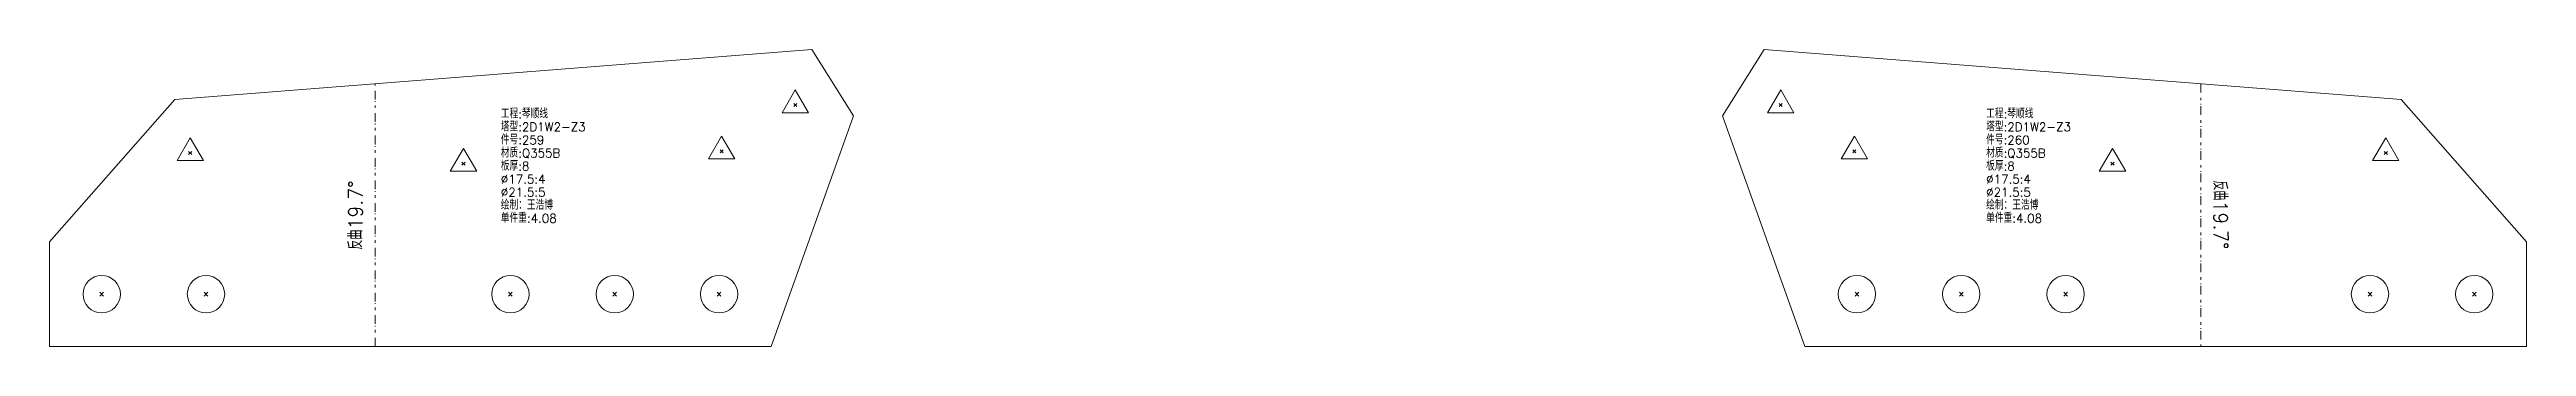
# Model space of a CAD drawing. Extents: x -580 to 8755, y 0 to 14723.
# Drawn here: x 6859 to 8284, y 10921 to 11092 of the extents above; entities that cross this region are included whole.
import ezdxf
from ezdxf.enums import TextEntityAlignment as Align

# ---------------------------------------------------------------- set-up
doc = ezdxf.new("R2010")
doc.units = 0
doc.header["$MEASUREMENT"] = 0
doc.linetypes.add('自定义线型', pattern=[12.9, 5, -3, 1.5, -2, 0.4, -1])
doc.layers.add('1', color=7, linetype='CONTINUOUS', lineweight=25)
doc.styles.get("Standard").update_dxf_attribs({"font": 'simplex.shx', "width": 0.7, "height": 3, "bigfont": 'gbhzfs.shx'})

msp = doc.modelspace()

# ---------------------------------------------------------------- texts
at = {"layer": '1', "color": 7, "linetype": 'Continuous', "lineweight": 18}
for s, p in [('工程:琴顺线', (7118.94377, 11050.75878)), ('工程:琴顺线', (7973.26612, 11050.7588)), ('件号:259', (7118.94377, 11035.75878)), ('塔型:2D1W2-Z3', (7118.94377, 11043.25878)), ('件号:260', (7973.26612, 11035.7588)), ('塔型:2D1W2-Z3', (7973.26612, 11043.2588)), ('材质:Q355B', (7118.94377, 11028.25878)), ('板厚:8', (7118.94377, 11020.75878)), ('材质:Q355B', (7973.26612, 11028.2588)), ('板厚:8', (7973.26612, 11020.7588)), ('%%c17.5:4', (7118.94377, 11013.25878)), ('%%c17.5:4', (7973.26612, 11013.2588)), ('绘制：王浩博', (7118.94377, 10998.25878)), ('%%c21.5:5', (7118.94377, 11005.75878)), ('绘制：王浩博', (7973.26612, 10998.2588)), ('%%c21.5:5', (7973.26612, 11005.7588)), ('单件重:4.08', (7118.94377, 10990.75878)), ('单件重:4.08', (7973.26612, 10990.7588))]:
    msp.add_text(s, height=5, dxfattribs=at).set_placement(p, align=Align.BOTTOM_LEFT)
at = {"layer": '1', "color": 7, "linetype": 'Continuous', "lineweight": 13}
for rotation, p in [(90, (7041.69261, 10996.62251)), (271, (8101.70879, 10996.62248))]:
    msp.add_text('反曲19.7%%d', height=8, rotation=rotation, dxfattribs=at).set_placement(p, align=Align.BOTTOM_CENTER)

# ---------------------------------------------------------------- linework, layer by layer
at = {"layer": '1', "color": 7, "linetype": 'Continuous', "lineweight": 18}
for p, q in [((7297.85072, 11091.72083), (6931.48816, 11063.07069)), ((7321.70067, 11053.5609), (7297.85072, 11091.72083)), ((7845.55062, 11091.72087), (7821.70067, 11053.56095)), ((8211.91313, 11063.07061), (7845.55062, 11091.72087)), ((6931.48816, 11063.07069), (6859.37835, 10981.16515)), ((8284.02305, 10981.16515), (8211.91313, 11063.07061)), ((7274.47115, 10921.16515), (7321.70067, 11053.5609)), ((7821.70067, 11053.56095), (7868.93026, 10921.16515)), ((6859.37835, 10981.16515), (6859.37835, 10921.16515)), ((8284.02305, 10921.16515), (8284.02305, 10981.16515)), ((6859.37835, 10921.16515), (7274.47115, 10921.16515)), ((7868.93026, 10921.16515), (8284.02305, 10921.16515))]:
    msp.add_line(p, q, dxfattribs=at)
at = {"layer": '1', "color": 190, "linetype": '自定义线型', "lineweight": 13}
for p, q in [((7046.69261, 10921.16515), (7046.69261, 11072.07986)), ((8096.70879, 11072.07981), (8096.70879, 10921.16515))]:
    msp.add_line(p, q, dxfattribs=at)
at = {"layer": '1', "color": 7, "linetype": 'Continuous', "lineweight": 13}
for p, q in [((7288.31075, 11068.56491), (7280.73325, 11055.43991)), ((7280.73325, 11055.43991), (7295.88825, 11055.43991)), ((7287.43575, 11058.93991), (7289.18575, 11060.68991)), ((7289.18575, 11058.93991), (7287.43575, 11060.68991)), ((7295.88825, 11055.43991), (7288.31075, 11068.56491)), ((7855.0906, 11068.56493), (7847.5131, 11055.43993)), ((7847.5131, 11055.43993), (7862.6681, 11055.43993)), ((7854.2156, 11058.93993), (7855.9656, 11060.68993)), ((7855.9656, 11058.93993), (7854.2156, 11060.68993)), ((7862.6681, 11055.43993), (7855.0906, 11068.56493)), ((6940.27486, 11041.03527), (6932.69736, 11027.91027)), ((6947.85236, 11027.91027), (6940.27486, 11041.03527)), ((7245.91087, 11042.06498), (7238.33337, 11028.93998)), ((7253.48837, 11028.93998), (7245.91087, 11042.06498)), ((7897.49052, 11042.06499), (7889.91302, 11028.93999)), ((7905.06802, 11028.93999), (7897.49052, 11042.06499)), ((8203.12656, 11041.0354), (8195.54906, 11027.9104)), ((8210.70406, 11027.9104), (8203.12656, 11041.0354)), ((6932.69736, 11027.91027), (6947.85236, 11027.91027)), ((6939.39986, 11031.41027), (6941.14986, 11033.16027)), ((6941.14986, 11031.41027), (6939.39986, 11033.16027)), ((7097.47115, 11034.91515), (7089.89365, 11021.79015)), ((7096.59615, 11025.29015), (7098.34615, 11027.04015)), ((7098.34615, 11025.29015), (7096.59615, 11027.04015)), ((7105.04865, 11021.79015), (7097.47115, 11034.91515)), ((7238.33337, 11028.93998), (7253.48837, 11028.93998)), ((7245.03587, 11032.43998), (7246.78587, 11034.18998)), ((7246.78587, 11032.43998), (7245.03587, 11034.18998)), ((7889.91302, 11028.93999), (7905.06802, 11028.93999)), ((7896.61552, 11032.43999), (7898.36552, 11034.18999)), ((7898.36552, 11032.43999), (7896.61552, 11034.18999)), ((8045.93025, 11034.91515), (8038.35275, 11021.79015)), ((8045.05525, 11025.29015), (8046.80525, 11027.04015)), ((8046.80525, 11025.29015), (8045.05525, 11027.04015)), ((8053.50775, 11021.79015), (8045.93025, 11034.91515)), ((8195.54906, 11027.9104), (8210.70406, 11027.9104)), ((8202.25156, 11031.4104), (8204.00156, 11033.1604)), ((8204.00156, 11031.4104), (8202.25156, 11033.1604)), ((7089.89365, 11021.79015), (7105.04865, 11021.79015)), ((8038.35275, 11021.79015), (8053.50775, 11021.79015)), ((6888.30335, 10950.09015), (6890.45335, 10952.24015)), ((6890.45335, 10950.09015), (6888.30335, 10952.24015)), ((6948.30335, 10950.09015), (6950.45335, 10952.24015)), ((6950.45335, 10950.09015), (6948.30335, 10952.24015)), ((7123.39615, 10950.09015), (7125.54615, 10952.24015)), ((7125.54615, 10950.09015), (7123.39615, 10952.24015)), ((7183.39615, 10950.09015), (7185.54615, 10952.24015)), ((7185.54615, 10950.09015), (7183.39615, 10952.24015)), ((7243.39615, 10950.09015), (7245.54615, 10952.24015)), ((7245.54615, 10950.09015), (7243.39615, 10952.24015)), ((7897.85526, 10950.09015), (7900.00526, 10952.24015)), ((7900.00526, 10950.09015), (7897.85526, 10952.24015)), ((7957.85526, 10950.09015), (7960.00526, 10952.24015)), ((7960.00526, 10950.09015), (7957.85526, 10952.24015)), ((8017.85526, 10950.09015), (8020.00526, 10952.24015)), ((8020.00526, 10950.09015), (8017.85526, 10952.24015)), ((8192.94806, 10950.09015), (8195.09806, 10952.24015)), ((8195.09806, 10950.09015), (8192.94806, 10952.24015)), ((8252.94804, 10950.09016), (8255.09804, 10952.24016)), ((8255.09804, 10950.09016), (8252.94804, 10952.24016))]:
    msp.add_line(p, q, dxfattribs=at)
for centre in [(6889.37835, 10951.16515), (6949.37835, 10951.16515), (7124.47115, 10951.16515), (7184.47115, 10951.16515), (7244.47115, 10951.16515), (7898.93026, 10951.16515), (7958.93026, 10951.16515), (8018.93026, 10951.16515), (8194.02306, 10951.16515), (8254.02304, 10951.16516)]:
    msp.add_circle(centre, 10.75, dxfattribs=at)

msp.set_redraw_order([(e.dxf.handle, doc.entitydb.next_handle()) for e in msp.query("TEXT MTEXT ATTDEF DIMENSION ARC_DIMENSION")])  # texts and dimensions are drawn at this point

doc.saveas('drawing.dxf')
